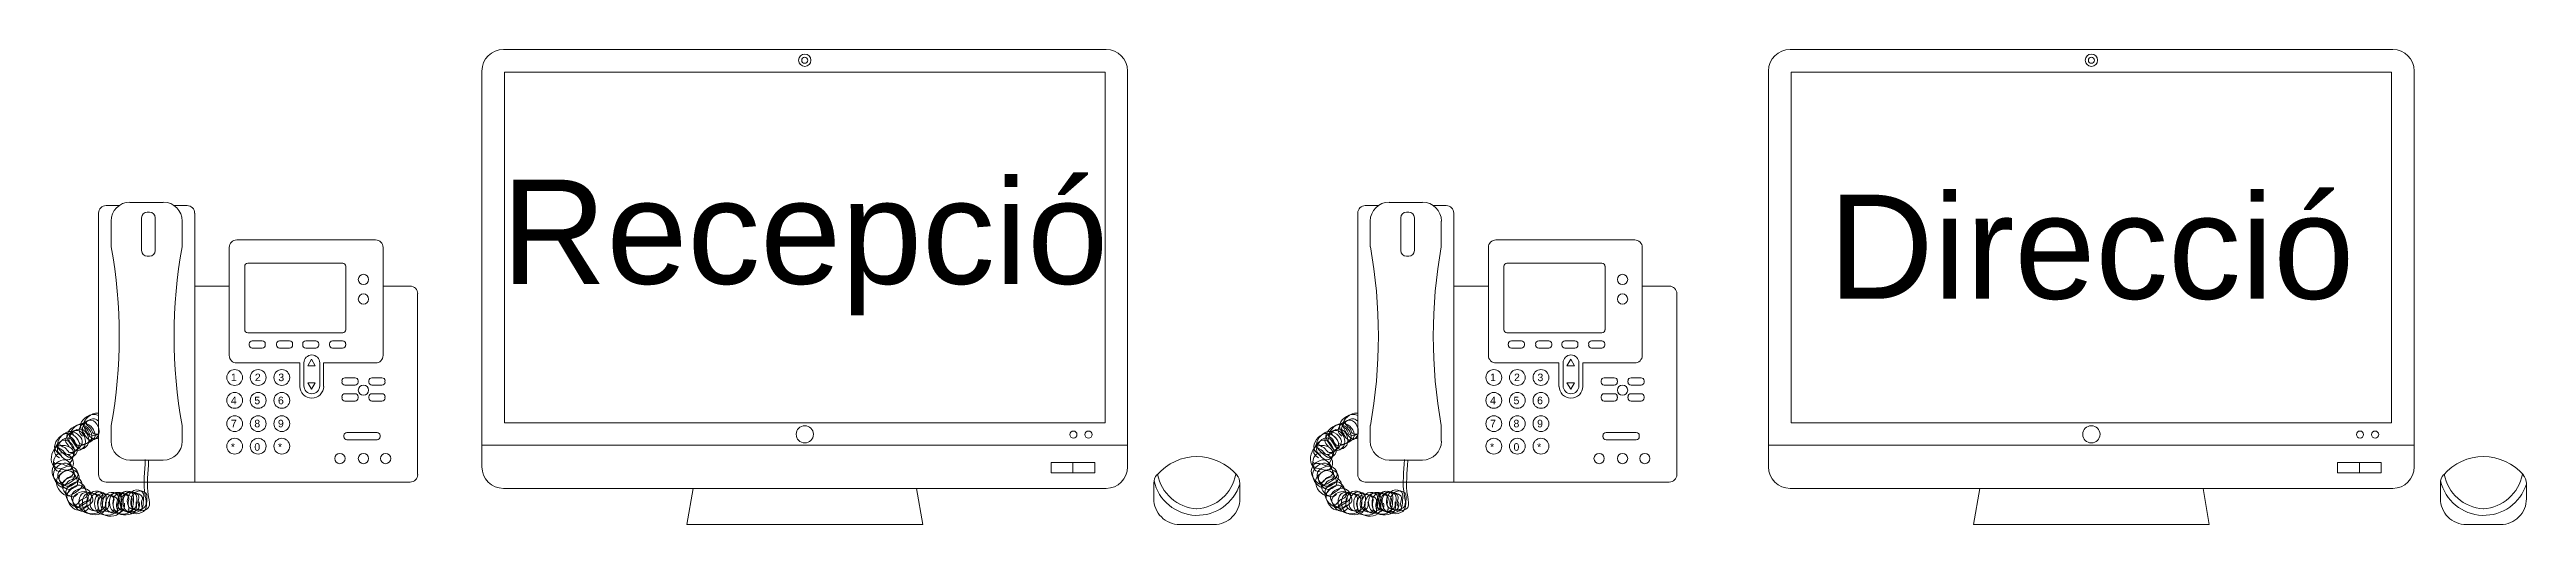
# Model space of a CAD drawing. Header units: millimetres. Extents: x 1256 to 2931, y 3298 to 3694.
# Drawn here: x 1256.4 to 1399, y 3334.4 to 3361.7 of the extents above; entities that cross this region are included whole.
import ezdxf

# ---------------------------------------------------------------- set-up
doc = ezdxf.new("R2010")
doc.units = ezdxf.units.MM
doc.layers.get('0').update_dxf_attribs({"color": 250, "lineweight": 5})
doc.layers.add('Pantalla Rack', color=250, linetype='Continuous', lineweight=5)
doc.layers.add('Telefonos', color=250, linetype='Continuous', lineweight=5)
doc.styles.add('APLUS', font='Arial.ttf', dxfattribs={"width": 0.6})
doc.styles.get("Standard").update_dxf_attribs({"font": 'Arial.ttf'})

msp = doc.modelspace()

# ---------------------------------------------------------------- texts
at = {"layer": 'Pantalla Rack', "char_height": 6, "attachment_point": 5}
for s, insert in [('Recepció', (1299.85, 3350.31)), ('Direcció', (1373.92, 3350.31))]:
    msp.add_mtext_dynamic_manual_height_columns(s, width=34.6327, gutter_width=5, heights=[0], dxfattribs=dict(at, insert=insert))

# ---------------------------------------------------------------- blocks, each defined once
blk = doc.blocks.new('MOUSE FRONTAL')
at = {"color": 250}
for p, q in [((-0.0333, 0.02), (-0.0333, 0.032)), ((0.0333, 0.0319), (0.0333, 0.02)), ((-0.0133, 0), (0.0133, 0))]:
    blk.add_line(p, q, dxfattribs=at)
for centre, radius, start, end in [((-0.0233, 0.032), 0.01, 139.0084, 179.8942), ((0, 0.0118), 0.0408, 40.7197, 139.0084), ((0.0019, 0.0449), 0.0328, 190.3137, 266.5671), ((-0.0021, 0.0449), 0.0328, 273.4329, 349.6863), ((0.0233, 0.0318), 0.01, 0.1032, 40.7197), ((-0.0133, 0.02), 0.02, 179.8942, 270), ((0.0004, 0.0415), 0.0344, 192.9176, 342.8701), ((0.0133, 0.02), 0.02, 270, 0.1032)]:
    blk.add_arc(centre, radius, start, end, dxfattribs=at)
blk = doc.blocks.new('MONITOR FRONTAL')
at = {"color": 250}
for p, q in [((-0.2333, 0.368), (0.2333, 0.368)), ((-0.25, 0.0447), (-0.25, 0.3514)), ((-0.2325, 0.0789), (-0.2325, 0.3505)), ((-0.2325, 0.3505), (0.2325, 0.3505)), ((0.2325, 0.3505), (0.2325, 0.0789)), ((0.25, 0.3514), (0.25, 0.0447)), ((-0.2325, 0.0789), (0.2325, 0.0789)), ((-0.25, 0.0614), (0.25, 0.0614)), ((0.1907, 0.048), (0.2245, 0.048)), ((0.1907, 0.048), (0.1907, 0.0401)), ((0.1907, 0.0401), (0.2245, 0.0401)), ((0.2076, 0.048), (0.2076, 0.0401)), ((0.2245, 0.048), (0.2245, 0.0401)), ((0.2333, 0.028), (-0.2333, 0.028)), ((-0.0913, 0), (-0.0865, 0.028)), ((-0.0865, 0.028), (0.0865, 0.028)), ((0.0913, 0), (0.0865, 0.028)), ((-0.0913, 0), (0.0913, 0)), ((-0.0913, 0), (0.0913, 0))]:
    blk.add_line(p, q, dxfattribs=at)
for centre, radius in [((0, 0.3597), 0.00476), ((0, 0.3597), 0.00235), ((0, 0.0699), 0.00667), ((0.208, 0.0697), 0.00276), ((0.2197, 0.0697), 0.00276)]:
    blk.add_circle(centre, radius, dxfattribs=at)
for centre, start, end in [((-0.2333, 0.3514), 90, 180), ((0.2333, 0.3514), 0, 90), ((-0.2333, 0.0447), 180, 270), ((0.2333, 0.0447), 270, 0)]:
    blk.add_arc(centre, 0.0167, start, end, dxfattribs=at)
blk = doc.blocks.new('Telefono VOIP')
for p, q in [((-16.74, 15.93), (-17.5, 15.93)), ((-14.21, 16.11), (-16.13, 16.11)), ((-12.84, 15.93), (-13.61, 15.93)), ((-17.94, 15.49), (-17.94, 0.43)), ((-17.22, 15.03), (-17.22, 13.55)), ((-15.46, 15.22), (-15.46, 13.33)), ((-15, 15.55), (-15.13, 15.55)), ((-14.67, 15.22), (-14.67, 13.33)), ((-13.13, 13.55), (-13.13, 15.03)), ((-12.4, 0), (-12.4, 15.49)), ((-15.13, 13), (-15, 13)), ((-10.41, 13.51), (-10.41, 7.29)), ((-1.99, 13.95), (-9.98, 13.95)), ((-1.56, 7.29), (-1.56, 13.51)), ((-9.52, 12.43), (-9.52, 8.77)), ((-3.88, 12.6), (-9.35, 12.6)), ((-3.7, 8.77), (-3.7, 12.43)), ((-10.41, 11.28), (-12.4, 11.28)), ((-12.4, 11.28), (-12.4, 0)), ((0, 11.28), (-1.56, 11.28)), ((0.43, 0.43), (0.43, 10.85)), ((-9.35, 8.6), (-3.88, 8.6)), ((-9.27, 7.96), (-9.27, 7.89)), ((-8.51, 8.13), (-9.09, 8.13)), ((-9.09, 7.71), (-8.51, 7.71)), ((-8.34, 7.89), (-8.34, 7.96)), ((-7.69, 7.96), (-7.69, 7.89)), ((-6.94, 8.13), (-7.52, 8.13)), ((-7.52, 7.71), (-6.94, 7.71)), ((-6.77, 7.89), (-6.77, 7.96)), ((-6.18, 7.96), (-6.18, 7.89)), ((-5.43, 8.13), (-6.01, 8.13)), ((-6.01, 7.71), (-5.43, 7.71)), ((-5.26, 7.89), (-5.26, 7.96)), ((-4.64, 7.96), (-4.64, 7.89)), ((-3.89, 8.13), (-4.47, 8.13)), ((-4.47, 7.71), (-3.89, 7.71)), ((-3.71, 7.89), (-3.71, 7.96)), ((-9.98, 6.86), (-6.35, 6.86)), ((-6.35, 6.86), (-6.35, 5.51)), ((-6.11, 6.86), (-6.11, 5.54)), ((-5.67, 7.07), (-5.89, 6.7)), ((-5.89, 6.7), (-5.46, 6.7)), ((-5.46, 5.71), (-5.89, 5.71)), ((-5.89, 5.71), (-5.67, 5.34)), ((-5.46, 6.7), (-5.67, 7.07)), ((-5.67, 5.34), (-5.46, 5.71)), ((-5.2, 6.86), (-5.2, 5.54)), ((-4.98, 6.86), (-1.99, 6.86)), ((-4.98, 6.86), (-4.98, 5.51)), ((-3.92, 5.83), (-3.92, 5.75)), ((-3.17, 6), (-3.75, 6)), ((-2.99, 5.75), (-2.99, 5.83)), ((-2.38, 5.83), (-2.38, 5.75)), ((-1.62, 6), (-2.2, 6)), ((-1.45, 5.75), (-1.45, 5.83)), ((-3.92, 4.91), (-3.92, 4.84)), ((-3.75, 5.58), (-3.17, 5.58)), ((-3.17, 5.08), (-3.75, 5.08)), ((-3.75, 4.66), (-3.17, 4.66)), ((-2.99, 4.84), (-2.99, 4.91)), ((-2.38, 4.91), (-2.38, 4.84)), ((-2.2, 5.58), (-1.62, 5.58)), ((-1.62, 5.08), (-2.2, 5.08)), ((-2.2, 4.66), (-1.62, 4.66)), ((-1.45, 4.84), (-1.45, 4.91)), ((-17.22, 3.25), (-17.22, 2.35)), ((-13.13, 2.35), (-13.13, 3.25)), ((-3.64, 2.85), (-1.9, 2.85)), ((-3.82, 2.68), (-3.82, 2.61)), ((-3.64, 2.43), (-1.9, 2.43)), ((-1.73, 2.61), (-1.73, 2.68)), ((-17.5, 0), (-12.4, 0)), ((-16.13, 1.26), (-14.21, 1.26)), ((-12.4, 0), (0, 0))]:
    blk.add_line(p, q)
for centre, radius in [((-2.69, 11.67), 0.295), ((-2.69, 10.54), 0.295), ((-10.1, 6.02), 0.456), ((-8.75, 6.02), 0.456), ((-7.39, 6.02), 0.456), ((-10.1, 4.7), 0.456), ((-8.75, 4.7), 0.456), ((-7.39, 4.7), 0.456), ((-2.69, 5.29), 0.295), ((-10.1, 3.36), 0.456), ((-8.75, 3.36), 0.456), ((-7.39, 3.36), 0.456), ((-10.1, 2.06), 0.456), ((-8.75, 2.06), 0.456), ((-7.39, 2.06), 0.456), ((-4.04, 1.35), 0.295), ((-2.69, 1.35), 0.295), ((-1.41, 1.35), 0.295)]:
    blk.add_circle(centre, radius)
for centre, radius, start, end in [((-17.5, 15.49), 0.434, 90, 180), ((-16.13, 15.03), 1.09, 90, 180), ((-14.21, 15.03), 1.09, 0, 90), ((-12.84, 15.49), 0.434, 0, 90), ((-15.13, 15.22), 0.326, 90, 180), ((-15, 15.22), 0.326, 0, 90), ((-45.78, 8.4), 29.03, 349.7778, 10.2222), ((-15.13, 13.33), 0.326, 180, 270), ((-15, 13.33), 0.326, 270, 0), ((15.44, 8.4), 29.03, 169.7778, 190.2222), ((-9.98, 13.51), 0.434, 90, 180), ((-1.99, 13.51), 0.434, 0, 90), ((-9.35, 12.43), 0.174, 90, 180), ((-3.88, 12.43), 0.174, 0, 90), ((0, 10.85), 0.434, 0, 90), ((-9.35, 8.77), 0.174, 180, 270), ((-3.88, 8.77), 0.174, 270, 0), ((-9.98, 7.29), 0.434, 180, 270), ((-9.09, 7.96), 0.174, 90, 180), ((-9.09, 7.89), 0.174, 180, 270), ((-8.51, 7.96), 0.174, 0, 90), ((-8.51, 7.89), 0.174, 270, 0), ((-7.52, 7.96), 0.174, 90, 180), ((-7.52, 7.89), 0.174, 180, 270), ((-6.94, 7.96), 0.174, 0, 90), ((-6.94, 7.89), 0.174, 270, 0), ((-6.01, 7.96), 0.174, 90, 180), ((-6.01, 7.89), 0.174, 180, 270), ((-5.66, 6.86), 0.456, 0, 180), ((-5.43, 7.96), 0.174, 0, 90), ((-5.43, 7.89), 0.174, 270, 0), ((-4.47, 7.96), 0.174, 90, 180), ((-4.47, 7.89), 0.174, 180, 270), ((-3.89, 7.96), 0.174, 0, 90), ((-3.89, 7.89), 0.174, 270, 0), ((-1.99, 7.29), 0.434, 270, 0), ((-3.75, 5.83), 0.174, 90, 180), ((-3.75, 5.75), 0.174, 180, 270), ((-3.17, 5.83), 0.174, 0, 90), ((-3.17, 5.75), 0.174, 270, 0), ((-2.2, 5.83), 0.174, 90, 180), ((-2.2, 5.75), 0.174, 180, 270), ((-1.62, 5.83), 0.174, 0, 90), ((-1.62, 5.75), 0.174, 270, 0), ((-5.66, 5.51), 0.683, 180, 0), ((-5.66, 5.54), 0.456, 180, 0), ((-3.75, 4.91), 0.174, 90, 180), ((-3.75, 4.84), 0.174, 180, 270), ((-3.17, 4.91), 0.174, 0, 90), ((-3.17, 4.84), 0.174, 270, 0), ((-2.2, 4.91), 0.174, 90, 180), ((-2.2, 4.84), 0.174, 180, 270), ((-1.62, 4.91), 0.174, 0, 90), ((-1.62, 4.84), 0.174, 270, 0), ((-3.64, 2.68), 0.174, 90, 180), ((-1.9, 2.68), 0.174, 0, 90), ((-16.13, 2.35), 1.09, 180, 270), ((-14.21, 2.35), 1.09, 270, 0), ((-3.64, 2.61), 0.174, 180, 270), ((-1.9, 2.61), 0.174, 270, 0), ((-17.5, 0.43), 0.434, 180, 270), ((0, 0.43), 0.434, 270, 0)]:
    blk.add_arc(centre, radius, start, end)
for points, knots in [([(-20.07, 1.54), (-20.18, 1.61), (-20.49, 1.88), (-19.76, 3), (-18.88, 1.85), (-19.57, 1.26), (-19.97, 1.67), (-20.55, 2.12), (-19.85, 3.08), (-19.14, 2.81), (-18.78, 2.36), (-19.06, 1.87), (-19.65, 1.55), (-19.81, 2.03), (-20.2, 2.09), (-20.17, 2.2)], [0.53989, 0.53989, 0.53989, 0.53989, 0.61979, 0.830703, 1.060464, 1.179772, 1.285668, 1.404928, 1.650893, 1.77685, 1.887796, 1.995656, 2.132077, 2.214768, 2.296627, 2.296627, 2.296627, 2.296627]), ([(-19.64, 2.06), (-19.74, 2.16), (-20.02, 2.5), (-19.01, 3.42), (-18.44, 2.09), (-19.26, 1.69), (-19.54, 2.19), (-20, 2.77), (-19.07, 3.52), (-18.45, 3.08), (-18.22, 2.55), (-18.61, 2.15), (-19.27, 2), (-19.3, 2.49), (-19.67, 2.65), (-19.6, 2.75)], [0.528007, 0.528007, 0.528007, 0.528007, 0.61979, 0.830703, 1.060464, 1.179772, 1.285668, 1.404928, 1.650893, 1.77685, 1.887796, 1.995656, 2.132077, 2.214768, 2.296627, 2.296627, 2.296627, 2.296627]), ([(-19.49, 2.17), (-19.58, 2.26), (-19.81, 2.6), (-18.82, 3.5), (-18.26, 2.16), (-19.07, 1.77), (-19.36, 2.26), (-19.81, 2.85), (-18.88, 3.6), (-18.27, 3.16), (-18.04, 2.63), (-18.43, 2.23), (-19.08, 2.07), (-19.11, 2.57), (-19.48, 2.73), (-19.42, 2.82)], [0.53989, 0.53989, 0.53989, 0.53989, 0.61979, 0.830703, 1.060464, 1.179772, 1.285668, 1.404928, 1.650893, 1.77685, 1.887796, 1.995656, 2.132077, 2.214768, 2.296627, 2.296627, 2.296627, 2.296627]), ([(-18.86, 2.64), (-18.97, 2.74), (-19.24, 3.09), (-18.23, 4.01), (-17.66, 2.67), (-18.48, 2.28), (-18.76, 2.78), (-19.22, 3.36), (-18.43, 4), (-18.01, 3.87), (-17.94, 3.83)], [0.528007, 0.528007, 0.528007, 0.528007, 0.61979, 0.830703, 1.060464, 1.179772, 1.285668, 1.404928, 1.650893, 1.705941, 1.705941, 1.705941, 1.705941]), ([(-17.94, 2.76), (-18.12, 2.67), (-18.49, 2.62), (-18.52, 3.08), (-18.89, 3.24), (-18.82, 3.34)], [2.0148641, 2.0148641, 2.0148641, 2.0148641, 2.1320774, 2.2147682, 2.2966273, 2.2966273, 2.2966273, 2.2966273]), ([(-18.72, 2.76), (-18.8, 2.84), (-19.03, 3.18), (-18.37, 3.79), (-18, 3.57), (-17.94, 3.51)], [0.5398901, 0.5398901, 0.5398901, 0.5398901, 0.6197899, 0.8307034, 0.8899436, 0.8899436, 0.8899436, 0.8899436]), ([(-17.94, 2.56), (-18.04, 2.49), (-18.33, 2.42), (-18.58, 2.85), (-19.03, 3.43), (-18.33, 4.01), (-17.95, 3.97), (-17.94, 3.97)], [1.1033357, 1.1033357, 1.1033357, 1.1033357, 1.1797724, 1.2856681, 1.4049276, 1.6508927, 1.6607886, 1.6607886, 1.6607886, 1.6607886]), ([(-17.94, 2.77), (-18.06, 2.74), (-18.31, 2.75), (-18.33, 3.15), (-18.7, 3.31), (-18.64, 3.41)], [2.0526814, 2.0526814, 2.0526814, 2.0526814, 2.1320774, 2.2147682, 2.2966273, 2.2966273, 2.2966273, 2.2966273]), ([(-20.09, 0.59), (-20.22, 0.6), (-20.62, 0.68), (-20.53, 2.01), (-19.19, 1.44), (-19.51, 0.59), (-20.06, 0.76), (-20.79, 0.86), (-20.64, 2.05), (-19.89, 2.15), (-19.36, 1.93), (-19.36, 1.37), (-19.73, 0.81), (-20.09, 1.14), (-20.47, 1), (-20.49, 1.12)], [0.53989, 0.53989, 0.53989, 0.53989, 0.61979, 0.830703, 1.060464, 1.179772, 1.285668, 1.404928, 1.650893, 1.77685, 1.887796, 1.995656, 2.132077, 2.214768, 2.296627, 2.296627, 2.296627, 2.296627]), ([(-20.19, 1.4), (-20.31, 1.47), (-20.67, 1.73), (-19.92, 2.88), (-19.04, 1.73), (-19.73, 1.14), (-20.13, 1.55), (-20.71, 2), (-20.01, 2.96), (-19.3, 2.69), (-18.94, 2.24), (-19.22, 1.75), (-19.81, 1.44), (-19.97, 1.91), (-20.37, 1.97), (-20.33, 2.08)], [0.528007, 0.528007, 0.528007, 0.528007, 0.61979, 0.830703, 1.060464, 1.179772, 1.285668, 1.404928, 1.650893, 1.77685, 1.887796, 1.995656, 2.132077, 2.214768, 2.296627, 2.296627, 2.296627, 2.296627]), ([(-19.39, -0.09), (-19.48, -0.18), (-19.82, -0.41), (-20.72, 0.58), (-19.39, 1.15), (-18.99, 0.33), (-19.49, 0.05), (-20.07, -0.41), (-20.83, 0.52), (-20.38, 1.14), (-19.85, 1.37), (-19.45, 0.98), (-19.3, 0.32), (-19.79, 0.29), (-19.95, -0.08), (-20.05, -0.01)], [0.53989, 0.53989, 0.53989, 0.53989, 0.61979, 0.830703, 1.060464, 1.179772, 1.285668, 1.404928, 1.650893, 1.77685, 1.887796, 1.995656, 2.132077, 2.214768, 2.296627, 2.296627, 2.296627, 2.296627]), ([(-19.28, -0.24), (-19.38, -0.34), (-19.73, -0.62), (-20.65, 0.39), (-19.31, 0.96), (-18.92, 0.14), (-19.42, -0.14), (-20, -0.59), (-20.75, 0.33), (-20.31, 0.95), (-19.78, 1.18), (-19.38, 0.79), (-19.22, 0.14), (-19.72, 0.11), (-19.88, -0.26), (-19.98, -0.2)], [0.528007, 0.528007, 0.528007, 0.528007, 0.61979, 0.830703, 1.060464, 1.179772, 1.285668, 1.404928, 1.650893, 1.77685, 1.887796, 1.995656, 2.132077, 2.214768, 2.296627, 2.296627, 2.296627, 2.296627]), ([(-19.15, -0.7), (-19.24, -0.79), (-19.58, -1.02), (-20.48, -0.03), (-19.14, 0.53), (-18.75, -0.28), (-19.24, -0.57), (-19.83, -1.02), (-20.58, -0.1), (-20.14, 0.52), (-19.61, 0.75), (-19.21, 0.36), (-19.05, -0.29), (-19.55, -0.32), (-19.71, -0.69), (-19.8, -0.63)], [0.53989, 0.53989, 0.53989, 0.53989, 0.61979, 0.830703, 1.060464, 1.179772, 1.285668, 1.404928, 1.650893, 1.77685, 1.887796, 1.995656, 2.132077, 2.214768, 2.296627, 2.296627, 2.296627, 2.296627]), ([(-18.62, -1.36), (-18.71, -1.44), (-19.05, -1.68), (-19.94, -0.69), (-18.61, -0.12), (-18.21, -0.94), (-18.71, -1.22), (-19.29, -1.68), (-20.05, -0.75), (-19.61, -0.13), (-19.08, 0.1), (-18.67, -0.29), (-18.52, -0.95), (-19.02, -0.98), (-19.17, -1.35), (-19.27, -1.28)], [0.53989, 0.53989, 0.53989, 0.53989, 0.61979, 0.830703, 1.060464, 1.179772, 1.285668, 1.404928, 1.650893, 1.77685, 1.887796, 1.995656, 2.132077, 2.214768, 2.296627, 2.296627, 2.296627, 2.296627]), ([(-18.5, -1.51), (-18.6, -1.61), (-18.95, -1.89), (-19.87, -0.87), (-18.53, -0.31), (-18.14, -1.13), (-18.64, -1.41), (-19.22, -1.86), (-19.97, -0.94), (-19.53, -0.32), (-19, -0.09), (-18.6, -0.48), (-18.44, -1.13), (-18.94, -1.16), (-19.1, -1.53), (-19.2, -1.47)], [0.528007, 0.528007, 0.528007, 0.528007, 0.61979, 0.830703, 1.060464, 1.179772, 1.285668, 1.404928, 1.650893, 1.77685, 1.887796, 1.995656, 2.132077, 2.214768, 2.296627, 2.296627, 2.296627, 2.296627]), ([(-17.54, -1.14), (-17.53, -1.26), (-17.55, -1.67), (-18.88, -1.8), (-18.52, -0.39), (-17.63, -0.57), (-17.71, -1.13), (-17.7, -1.87), (-18.89, -1.91), (-19.12, -1.19), (-18.98, -0.63), (-18.43, -0.54), (-17.81, -0.81), (-18.09, -1.23), (-17.89, -1.58), (-18, -1.62)], [0.53989, 0.53989, 0.53989, 0.53989, 0.61979, 0.830703, 1.060464, 1.179772, 1.285668, 1.404928, 1.650893, 1.77685, 1.887796, 1.995656, 2.132077, 2.214768, 2.296627, 2.296627, 2.296627, 2.296627]), ([(-17.36, -1.14), (-17.33, -1.28), (-17.32, -1.72), (-18.68, -1.85), (-18.33, -0.44), (-17.44, -0.62), (-17.52, -1.19), (-17.5, -1.92), (-18.7, -1.97), (-18.92, -1.24), (-18.79, -0.68), (-18.23, -0.59), (-17.62, -0.87), (-17.89, -1.28), (-17.69, -1.63), (-17.81, -1.67)], [0.528007, 0.528007, 0.528007, 0.528007, 0.61979, 0.830703, 1.060464, 1.179772, 1.285668, 1.404928, 1.650893, 1.77685, 1.887796, 1.995656, 2.132077, 2.214768, 2.296627, 2.296627, 2.296627, 2.296627]), ([(-16.64, -1.22), (-16.63, -1.34), (-16.64, -1.76), (-17.98, -1.88), (-17.62, -0.47), (-16.73, -0.65), (-16.81, -1.22), (-16.8, -1.95), (-17.99, -2), (-18.22, -1.27), (-18.08, -0.71), (-17.53, -0.62), (-16.91, -0.9), (-17.18, -1.31), (-16.99, -1.66), (-17.1, -1.7)], [0.53989, 0.53989, 0.53989, 0.53989, 0.61979, 0.830703, 1.060464, 1.179772, 1.285668, 1.404928, 1.650893, 1.77685, 1.887796, 1.995656, 2.132077, 2.214768, 2.296627, 2.296627, 2.296627, 2.296627]), ([(-16.45, -1.22), (-16.43, -1.36), (-16.42, -1.81), (-17.78, -1.93), (-17.43, -0.52), (-16.54, -0.7), (-16.61, -1.27), (-16.6, -2.01), (-17.8, -2.05), (-18.02, -1.32), (-17.89, -0.76), (-17.33, -0.68), (-16.72, -0.95), (-16.99, -1.36), (-16.79, -1.71), (-16.9, -1.75)], [0.528007, 0.528007, 0.528007, 0.528007, 0.61979, 0.830703, 1.060464, 1.179772, 1.285668, 1.404928, 1.650893, 1.77685, 1.887796, 1.995656, 2.132077, 2.214768, 2.296627, 2.296627, 2.296627, 2.296627]), ([(-15.78, -1.15), (-15.77, -1.28), (-15.78, -1.69), (-17.12, -1.81), (-16.76, -0.4), (-15.87, -0.58), (-15.95, -1.15), (-15.94, -1.89), (-17.13, -1.93), (-17.36, -1.2), (-17.22, -0.64), (-16.67, -0.55), (-16.05, -0.83), (-16.32, -1.24), (-16.13, -1.59), (-16.24, -1.63)], [0.53989, 0.53989, 0.53989, 0.53989, 0.61979, 0.830703, 1.060464, 1.179772, 1.285668, 1.404928, 1.650893, 1.77685, 1.887796, 1.995656, 2.132077, 2.214768, 2.296627, 2.296627, 2.296627, 2.296627]), ([(-15.59, -1.15), (-15.57, -1.29), (-15.56, -1.74), (-16.92, -1.86), (-16.57, -0.45), (-15.68, -0.63), (-15.75, -1.2), (-15.74, -1.94), (-16.94, -1.98), (-17.16, -1.26), (-17.03, -0.69), (-16.47, -0.61), (-15.86, -0.88), (-16.13, -1.29), (-15.93, -1.64), (-16.04, -1.68)], [0.528007, 0.528007, 0.528007, 0.528007, 0.61979, 0.830703, 1.060464, 1.179772, 1.285668, 1.404928, 1.650893, 1.77685, 1.887796, 1.995656, 2.132077, 2.214768, 2.296627, 2.296627, 2.296627, 2.296627])]:
    blk.add_open_spline(points, degree=3, knots=knots)
at = {"start_tangent": (-0.022732, -0.999742), "end_tangent": (-0.946394, -0.323014)}
for points in [[(-15.25, 1.29), (-15.25, -0.8), (-15.25, -1.41), (-16.17, -1.46), (-15.91, -0.49), (-15.4, -0.59), (-15.35, -1.05), (-15.46, -1.56), (-16.52, -1.61), (-16.73, -1.1), (-16.57, -0.64), (-16.12, -0.54), (-15.61, -0.85), (-15.66, -1.2), (-15.66, -1.56)], [(-15.06, 1.23), (-15.06, -0.85), (-15.06, -1.46), (-15.97, -1.51), (-15.72, -0.54), (-15.21, -0.65), (-15.16, -1.1), (-15.26, -1.61), (-16.33, -1.66), (-16.53, -1.15), (-16.38, -0.7), (-15.92, -0.6), (-15.41, -0.9), (-15.47, -1.26), (-15.47, -1.61)]]:
    blk.add_spline(points, degree=3, dxfattribs=at)
at = {"style": 'APLUS'}
for s, p in [('1', (-10.32, 5.81)), ('2', (-8.94, 5.81)), ('3', (-7.59, 5.81)), ('4', (-10.32, 4.48)), ('5', (-8.97, 4.48)), ('6', (-7.61, 4.48)), ('7', (-10.32, 3.15)), ('8', (-8.97, 3.15)), ('9', (-7.61, 3.15)), ('*', (-10.32, 1.8)), ('0', (-8.97, 1.8)), ('*', (-7.61, 1.8))]:
    blk.add_text(s, height=0.434, dxfattribs=at).set_placement(p)

# ---------------------------------------------------------------- block references
at = {"layer": 'Pantalla Rack', "xscale": 74.34576990001176, "yscale": 74.34576990001176, "zscale": 74.34576990001176}
for p in [(1299.85, 3334.35), (1373.92, 3334.35)]:
    msp.add_blockref('MONITOR FRONTAL', p, dxfattribs=at)
at = {"layer": 'Pantalla Rack', "color": 250, "xscale": 74.34576990001176, "yscale": 74.34576990001176, "zscale": 74.34576990001176}
for p in [(1322.42, 3334.35), (1396.49, 3334.35)]:
    msp.add_blockref('MOUSE FRONTAL', p, dxfattribs=at)
at = {"layer": 'Telefonos'}
for p in [(1277.13, 3336.8), (1349.62, 3336.8)]:
    msp.add_blockref('Telefono VOIP', p, dxfattribs=at)

msp.set_redraw_order([(e.dxf.handle, doc.entitydb.next_handle()) for e in msp.query("TEXT MTEXT ATTDEF DIMENSION ARC_DIMENSION")])  # texts and dimensions are drawn at this point

doc.saveas('drawing.dxf')
